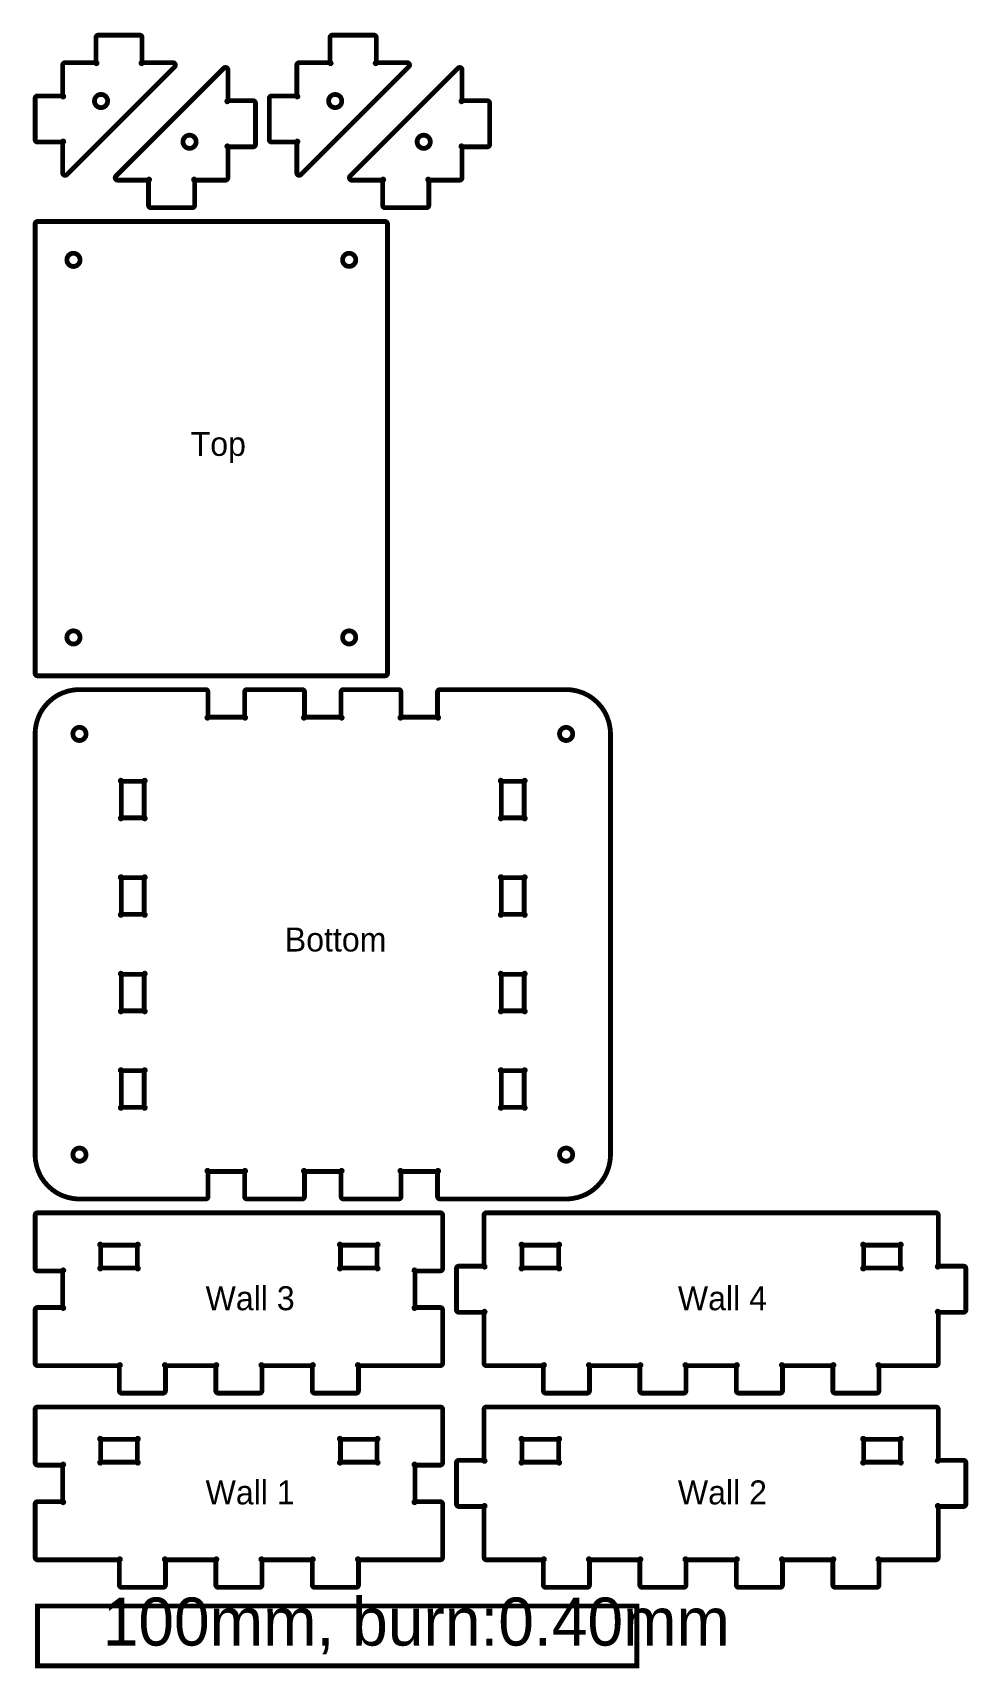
# Model space of a CAD drawing. Extents: x 10 to 166, y 10 to 282.
import ezdxf

# ---------------------------------------------------------------- set-up
doc = ezdxf.new("R2010")
doc.units = 0
doc.layers.get('0').update_dxf_attribs({"linetype": 'CONTINUOUS'})

msp = doc.modelspace()

# ---------------------------------------------------------------- texts
at = {"color": 1}
for s, height, p in [('Top', 4.0005, (35.9541, 211.896)), ('Bottom', 4.0005, (51.6636, 129.196)), ('Wall 3', 4.0005, (38.4443, 69.3462)), ('Wall 4', 4.0005, (117.244, 69.3462)), ('Wall 1', 4.0005, (38.4443, 36.9464)), ('Wall 2', 4.0005, (117.244, 36.9464)), ('100mm, burn:0.40mm', 8.001, (21.2742, 13.3923))]:
    msp.add_text(s, height=height, dxfattribs=at).set_placement(p)

# ---------------------------------------------------------------- linework, layer by layer
at = {"color": 0, "const_width": 0.8}
for points in [[(32.9999, 277.5), (27.8501, 277.5), (27.8212, 277.5), (27.7344, 277.484), (27.6806, 277.445), (27.6738, 277.395), (27.6999, 277.351), (27.744, 277.325), (27.7937, 277.332), (27.8336, 277.385), (27.8501, 277.472), (27.8501, 277.5), (27.8501, 281.7), (27.8501, 281.74), (27.8185, 281.856), (27.733, 281.982), (27.6049, 282.069), (27.4891, 282.099), (27.4505, 282.099), (20.5507, 282.099), (20.5107, 282.099), (20.3936, 282.069), (20.2668, 281.982), (20.18, 281.856), (20.1497, 281.74), (20.1497, 281.7), (20.1497, 277.5), (20.1497, 277.472), (20.1648, 277.385), (20.2048, 277.332), (20.2544, 277.325), (20.2999, 277.351), (20.3247, 277.395), (20.3178, 277.445), (20.264, 277.484), (20.1772, 277.5), (20.1497, 277.5), (14.9999, 277.5), (14.96, 277.5), (14.8442, 277.469), (14.7175, 277.382), (14.6306, 277.256), (14.6003, 277.14), (14.6003, 277.1), (14.6003, 271.95), (14.6003, 271.923), (14.6155, 271.836), (14.6554, 271.782), (14.705, 271.775), (14.7491, 271.8), (14.7753, 271.846), (14.7684, 271.895), (14.7147, 271.935), (14.6279, 271.95), (14.6003, 271.95), (10.4001, 271.95), (10.3601, 271.95), (10.2443, 271.92), (10.1176, 271.833), (10.0307, 271.706), (10.0004, 271.589), (10.0004, 271.549), (10.0004, 264.65), (10.0004, 264.611), (10.0307, 264.495), (10.1176, 264.367), (10.2443, 264.282), (10.3601, 264.25), (10.4001, 264.25), (14.6003, 264.25), (14.6279, 264.25), (14.7147, 264.267), (14.7684, 264.306), (14.7753, 264.356), (14.7491, 264.4), (14.705, 264.426), (14.6554, 264.419), (14.6155, 264.366), (14.6003, 264.279), (14.6003, 264.25), (14.6003, 259.1), (14.6003, 259.062), (14.6306, 258.945), (14.7175, 258.818), (14.8442, 258.732), (14.96, 258.7), (14.9999, 258.7), (15.0372, 258.7), (15.1529, 258.731), (15.2631, 258.8), (15.2824, 258.818), (33.2824, 276.818), (33.3003, 276.837), (33.3692, 276.947), (33.3995, 277.063), (33.3995, 277.1), (33.3995, 277.14), (33.3678, 277.256), (33.2824, 277.382), (33.1556, 277.469), (33.0384, 277.5), (32.9999, 277.5)], [(72.0686, 277.5), (66.9177, 277.5), (66.8884, 277.5), (66.8016, 277.484), (66.748, 277.445), (66.7413, 277.395), (66.7674, 277.351), (66.8115, 277.325), (66.8609, 277.332), (66.9011, 277.385), (66.9177, 277.472), (66.9177, 277.5), (66.9177, 281.7), (66.9177, 281.74), (66.886, 281.856), (66.8002, 281.982), (66.6736, 282.069), (66.5565, 282.099), (66.518, 282.099), (59.618, 282.099), (59.5782, 282.099), (59.4625, 282.069), (59.3355, 281.982), (59.2487, 281.856), (59.2183, 281.74), (59.2183, 281.7), (59.2183, 277.5), (59.2183, 277.472), (59.2335, 277.385), (59.2737, 277.332), (59.3231, 277.325), (59.3672, 277.351), (59.3933, 277.395), (59.3866, 277.445), (59.333, 277.484), (59.2459, 277.5), (59.2183, 277.5), (54.0688, 277.5), (54.0286, 277.5), (53.9115, 277.469), (53.7849, 277.382), (53.6981, 277.256), (53.6677, 277.14), (53.6677, 277.1), (53.6677, 271.95), (53.6677, 271.923), (53.6829, 271.836), (53.7228, 271.782), (53.7725, 271.775), (53.818, 271.8), (53.8427, 271.846), (53.8357, 271.895), (53.782, 271.935), (53.6952, 271.95), (53.6677, 271.95), (49.469, 271.95), (49.4288, 271.95), (49.3116, 271.92), (49.185, 271.833), (49.0982, 271.706), (49.0679, 271.589), (49.0679, 271.549), (49.0679, 264.65), (49.0679, 264.611), (49.0982, 264.495), (49.185, 264.367), (49.3116, 264.282), (49.4288, 264.25), (49.469, 264.25), (53.6677, 264.25), (53.6952, 264.25), (53.782, 264.267), (53.8357, 264.306), (53.8427, 264.356), (53.818, 264.4), (53.7725, 264.426), (53.7228, 264.419), (53.6829, 264.366), (53.6677, 264.279), (53.6677, 264.25), (53.6677, 259.1), (53.6677, 259.062), (53.6981, 258.945), (53.7849, 258.818), (53.9115, 258.732), (54.0286, 258.7), (54.0688, 258.7), (54.1059, 258.7), (54.2202, 258.731), (54.332, 258.8), (54.3511, 258.818), (72.3512, 276.818), (72.3692, 276.837), (72.4366, 276.947), (72.4683, 277.063), (72.4683, 277.1), (72.4683, 277.14), (72.4366, 277.256), (72.3512, 277.382), (72.2231, 277.469), (72.1071, 277.5), (72.0686, 277.5)], [(23.7684, 257.9), (28.9181, 257.9), (28.9457, 257.9), (29.0325, 257.917), (29.0862, 257.956), (29.0932, 258.006), (29.0669, 258.05), (29.0229, 258.076), (28.9733, 258.069), (28.9333, 258.016), (28.9181, 257.929), (28.9181, 257.9), (28.9181, 253.699), (28.9181, 253.661), (28.9485, 253.545), (29.0353, 253.417), (29.1621, 253.331), (29.2778, 253.3), (29.3178, 253.3), (36.2176, 253.3), (36.256, 253.3), (36.3732, 253.331), (36.5002, 253.417), (36.5869, 253.545), (36.6187, 253.661), (36.6187, 253.699), (36.6187, 257.9), (36.6187, 257.929), (36.6021, 258.016), (36.5622, 258.069), (36.5125, 258.076), (36.467, 258.05), (36.4423, 258.006), (36.449, 257.956), (36.503, 257.917), (36.5898, 257.9), (36.6187, 257.9), (41.7682, 257.9), (41.807, 257.9), (41.9227, 257.932), (42.0508, 258.017), (42.1361, 258.145), (42.1679, 258.261), (42.1679, 258.3), (42.1679, 263.449), (42.1679, 263.478), (42.1513, 263.565), (42.1114, 263.619), (42.0617, 263.626), (42.0176, 263.601), (41.9915, 263.555), (41.9985, 263.506), (42.0522, 263.466), (42.139, 263.449), (42.1679, 263.449), (46.3684, 263.449), (46.4069, 263.449), (46.5226, 263.481), (46.6506, 263.568), (46.736, 263.696), (46.7678, 263.812), (46.7678, 263.85), (46.7678, 270.75), (46.7678, 270.79), (46.736, 270.906), (46.6506, 271.032), (46.5226, 271.119), (46.4069, 271.15), (46.3684, 271.15), (42.1679, 271.15), (42.139, 271.15), (42.0522, 271.134), (41.9985, 271.095), (41.9915, 271.045), (42.0176, 271.001), (42.0617, 270.975), (42.1114, 270.982), (42.1513, 271.035), (42.1679, 271.122), (42.1679, 271.15), (42.1679, 276.301), (42.1679, 276.341), (42.1361, 276.456), (42.0508, 276.583), (41.9227, 276.67), (41.807, 276.701), (41.7682, 276.701), (41.7297, 276.701), (41.614, 276.67), (41.5036, 276.602), (41.486, 276.583), (23.4845, 258.583), (23.4652, 258.565), (23.3977, 258.454), (23.3674, 258.338), (23.3674, 258.3), (23.3674, 258.261), (23.3977, 258.145), (23.4845, 258.017), (23.6113, 257.932), (23.7284, 257.9), (23.7684, 257.9)], [(62.8357, 257.9), (67.987, 257.9), (68.0145, 257.9), (68.1013, 257.917), (68.1549, 257.956), (68.162, 258.006), (68.1359, 258.05), (68.0918, 258.076), (68.042, 258.069), (68.0021, 258.016), (67.987, 257.929), (67.987, 257.9), (67.987, 253.699), (67.987, 253.661), (68.0173, 253.545), (68.1041, 253.417), (68.2308, 253.331), (68.3465, 253.3), (68.3867, 253.3), (75.2863, 253.3), (75.3251, 253.3), (75.4408, 253.331), (75.5689, 253.417), (75.6543, 253.545), (75.686, 253.661), (75.686, 253.699), (75.686, 257.9), (75.686, 257.929), (75.6694, 258.016), (75.6296, 258.069), (75.5798, 258.076), (75.5357, 258.05), (75.5096, 258.006), (75.5167, 257.956), (75.5703, 257.917), (75.6571, 257.9), (75.686, 257.9), (80.8359, 257.9), (80.8743, 257.9), (80.9914, 257.932), (81.1181, 258.017), (81.2052, 258.145), (81.2366, 258.261), (81.2366, 258.3), (81.2366, 263.449), (81.2366, 263.478), (81.22, 263.565), (81.1802, 263.619), (81.1308, 263.626), (81.0853, 263.601), (81.0602, 263.555), (81.0673, 263.506), (81.1209, 263.466), (81.2077, 263.449), (81.2366, 263.449), (85.4357, 263.449), (85.4742, 263.449), (85.5913, 263.481), (85.7179, 263.568), (85.8051, 263.696), (85.8365, 263.812), (85.8365, 263.85), (85.8365, 270.75), (85.8365, 270.79), (85.8051, 270.906), (85.7179, 271.032), (85.5913, 271.119), (85.4742, 271.15), (85.4357, 271.15), (81.2366, 271.15), (81.2077, 271.15), (81.1209, 271.134), (81.0673, 271.095), (81.0602, 271.045), (81.0853, 271.001), (81.1308, 270.975), (81.1802, 270.982), (81.22, 271.035), (81.2366, 271.122), (81.2366, 271.15), (81.2366, 276.301), (81.2366, 276.341), (81.2052, 276.456), (81.1181, 276.583), (80.9914, 276.67), (80.8743, 276.701), (80.8359, 276.701), (80.797, 276.701), (80.6827, 276.67), (80.5713, 276.602), (80.5533, 276.583), (62.5531, 258.583), (62.5341, 258.565), (62.4664, 258.454), (62.436, 258.338), (62.436, 258.3), (62.436, 258.261), (62.4664, 258.145), (62.5531, 258.017), (62.6801, 257.932), (62.7959, 257.9), (62.8357, 257.9)], [(10.4001, 175.2), (68.4004, 175.2), (68.4389, 175.2), (68.5546, 175.231), (68.6827, 175.318), (68.7684, 175.445), (68.7998, 175.562), (68.7998, 175.601), (68.7998, 250.6), (68.7998, 250.64), (68.7684, 250.756), (68.6827, 250.883), (68.5546, 250.97), (68.4389, 251), (68.4004, 251), (10.4001, 251), (10.3601, 251), (10.2443, 250.97), (10.1176, 250.883), (10.0307, 250.756), (10.0004, 250.64), (10.0004, 250.6), (10.0004, 175.601), (10.0004, 175.562), (10.0307, 175.445), (10.1176, 175.318), (10.2443, 175.231), (10.3601, 175.2), (10.4001, 175.2)], [(17.4005, 87.8995), (28.9994, 87.8995), (38.45, 87.8995), (38.4888, 87.8995), (38.6045, 87.9313), (38.7325, 88.0181), (38.8179, 88.1447), (38.8497, 88.2618), (38.8497, 88.3006), (38.8497, 92.4994), (38.8497, 92.5283), (38.8331, 92.6151), (38.7932, 92.6691), (38.7435, 92.6758), (38.6994, 92.6511), (38.6733, 92.6056), (38.6803, 92.5558), (38.7339, 92.516), (38.8207, 92.4994), (38.8497, 92.4994), (44.9502, 92.4994), (44.9778, 92.4994), (45.0645, 92.516), (45.1185, 92.5558), (45.1252, 92.6056), (45.0991, 92.6511), (45.055, 92.6758), (45.0053, 92.6691), (44.9654, 92.6151), (44.9502, 92.5283), (44.9502, 92.4994), (44.9502, 88.3006), (44.9502, 88.2618), (44.9806, 88.1447), (45.0674, 88.0181), (45.194, 87.9313), (45.3101, 87.8995), (45.3499, 87.8995), (54.5497, 87.8995), (54.5881, 87.8995), (54.7053, 87.9313), (54.8322, 88.0181), (54.919, 88.1447), (54.9508, 88.2618), (54.9508, 88.3006), (54.9508, 92.4994), (54.9508, 92.5283), (54.9342, 92.6151), (54.894, 92.6691), (54.8446, 92.6758), (54.7991, 92.6511), (54.7744, 92.6056), (54.7811, 92.5558), (54.8351, 92.516), (54.9219, 92.4994), (54.9508, 92.4994), (61.05, 92.4994), (61.0775, 92.4994), (61.1643, 92.516), (61.2179, 92.5558), (61.2249, 92.6056), (61.1988, 92.6511), (61.1547, 92.6758), (61.105, 92.6691), (61.0651, 92.6151), (61.05, 92.5283), (61.05, 92.4994), (61.05, 88.3006), (61.05, 88.2618), (61.0803, 88.1447), (61.1671, 88.0181), (61.2937, 87.9313), (61.4094, 87.8995), (61.4497, 87.8995), (70.6508, 87.8995), (70.6893, 87.8995), (70.805, 87.9313), (70.933, 88.0181), (71.0188, 88.1447), (71.0501, 88.2618), (71.0501, 88.3006), (71.0501, 92.4994), (71.0501, 92.5283), (71.0336, 92.6151), (70.9937, 92.6691), (70.9443, 92.6758), (70.9002, 92.6511), (70.8738, 92.6056), (70.8808, 92.5558), (70.9344, 92.516), (71.0212, 92.4994), (71.0501, 92.4994), (77.1493, 92.4994), (77.1772, 92.4994), (77.264, 92.516), (77.3176, 92.5558), (77.3247, 92.6056), (77.2996, 92.6511), (77.2541, 92.6758), (77.2047, 92.6691), (77.1645, 92.6151), (77.1493, 92.5283), (77.1493, 92.4994), (77.1493, 88.3006), (77.1493, 88.2618), (77.1797, 88.1447), (77.2664, 88.0181), (77.3934, 87.9313), (77.5106, 87.8995), (77.5504, 87.8995), (86.9996, 87.8995), (98.6, 87.8995), (98.8413, 87.8995), (99.5673, 87.9644), (100.516, 88.1532), (101.429, 88.4633), (102.091, 88.7719), (102.3, 88.8919), (102.509, 89.0129), (103.106, 89.4306), (103.831, 90.0688), (104.469, 90.7934), (104.886, 91.3903), (105.008, 91.5995), (105.128, 91.809), (105.436, 92.4705), (105.748, 93.3856), (105.935, 94.3321), (106, 95.0584), (106, 95.2997), (106, 165.5), (106, 165.742), (105.935, 166.468), (105.748, 167.416), (105.436, 168.33), (105.128, 168.991), (105.008, 169.2), (104.886, 169.411), (104.469, 170.007), (103.831, 170.734), (103.106, 171.37), (102.509, 171.789), (102.3, 171.909), (102.089, 172.03), (101.429, 172.339), (100.516, 172.649), (99.5673, 172.836), (98.8413, 172.9), (98.6, 172.9), (86.9996, 172.9), (77.5504, 172.9), (77.5106, 172.9), (77.3934, 172.869), (77.2664, 172.782), (77.1797, 172.656), (77.1493, 172.54), (77.1493, 172.5), (77.1493, 168.3), (77.1493, 168.272), (77.1645, 168.185), (77.2047, 168.132), (77.2541, 168.125), (77.2996, 168.151), (77.3247, 168.195), (77.3176, 168.245), (77.264, 168.285), (77.1772, 168.3), (77.1493, 168.3), (71.0501, 168.3), (71.0212, 168.3), (70.9344, 168.285), (70.8808, 168.245), (70.8738, 168.195), (70.9002, 168.151), (70.9443, 168.125), (70.9937, 168.132), (71.0336, 168.185), (71.0501, 168.272), (71.0501, 168.3), (71.0501, 172.5), (71.0501, 172.54), (71.0188, 172.656), (70.933, 172.782), (70.805, 172.869), (70.6893, 172.9), (70.6508, 172.9), (61.4497, 172.9), (61.4094, 172.9), (61.2937, 172.869), (61.1671, 172.782), (61.0803, 172.656), (61.05, 172.54), (61.05, 172.5), (61.05, 168.3), (61.05, 168.272), (61.0651, 168.185), (61.105, 168.132), (61.1547, 168.125), (61.1988, 168.151), (61.2249, 168.195), (61.2179, 168.245), (61.1643, 168.285), (61.0775, 168.3), (61.05, 168.3), (54.9508, 168.3), (54.9219, 168.3), (54.8351, 168.285), (54.7811, 168.245), (54.7744, 168.195), (54.7991, 168.151), (54.8446, 168.125), (54.894, 168.132), (54.9342, 168.185), (54.9508, 168.272), (54.9508, 168.3), (54.9508, 172.5), (54.9508, 172.54), (54.919, 172.656), (54.8322, 172.782), (54.7053, 172.869), (54.5881, 172.9), (54.5497, 172.9), (45.3499, 172.9), (45.3101, 172.9), (45.194, 172.869), (45.0674, 172.782), (44.9806, 172.656), (44.9502, 172.54), (44.9502, 172.5), (44.9502, 168.3), (44.9502, 168.272), (44.9654, 168.185), (45.0053, 168.132), (45.055, 168.125), (45.0991, 168.151), (45.1252, 168.195), (45.1185, 168.245), (45.0645, 168.285), (44.9778, 168.3), (44.9502, 168.3), (38.8497, 168.3), (38.8207, 168.3), (38.7339, 168.285), (38.6803, 168.245), (38.6733, 168.195), (38.6994, 168.151), (38.7435, 168.125), (38.7932, 168.132), (38.8331, 168.185), (38.8497, 168.272), (38.8497, 168.3), (38.8497, 172.5), (38.8497, 172.54), (38.8179, 172.656), (38.7325, 172.782), (38.6045, 172.869), (38.4888, 172.9), (38.45, 172.9), (28.9994, 172.9), (17.4005, 172.9), (17.1579, 172.9), (16.4317, 172.836), (15.4836, 172.649), (14.57, 172.339), (13.9099, 172.03), (13.7004, 171.909), (13.4896, 171.789), (12.8929, 171.37), (12.1667, 170.734), (11.53, 170.007), (11.1111, 169.411), (10.9913, 169.2), (10.87, 168.99), (10.5613, 168.33), (10.2512, 167.416), (10.0638, 166.468), (10.0004, 165.742), (10.0004, 165.5), (10.0004, 95.2997), (10.0004, 95.0584), (10.0638, 94.3321), (10.2512, 93.3856), (10.5613, 92.4705), (10.87, 91.8104), (10.9913, 91.5995), (11.1111, 91.3903), (11.53, 90.7934), (12.1667, 90.0688), (12.8929, 89.4306), (13.4896, 89.0129), (13.7004, 88.8919), (13.9085, 88.7719), (14.57, 88.4633), (15.4836, 88.1532), (16.4317, 87.9644), (17.1579, 87.8995), (17.4005, 87.8995)], [(14.9999, 60.1003), (24.0495, 60.1003), (24.0771, 60.1003), (24.1639, 60.1169), (24.2176, 60.1567), (24.2245, 60.2065), (24.1997, 60.2506), (24.1543, 60.2767), (24.1046, 60.27), (24.0647, 60.216), (24.0495, 60.1292), (24.0495, 60.1003), (24.0495, 55.9001), (24.0495, 55.8617), (24.0798, 55.7445), (24.1667, 55.6175), (24.2934, 55.5322), (24.4106, 55.5004), (24.4505, 55.5004), (31.3504, 55.5004), (31.389, 55.5004), (31.5047, 55.5322), (31.6329, 55.6175), (31.7183, 55.7445), (31.75, 55.8617), (31.75, 55.9001), (31.75, 60.1003), (31.75, 60.1292), (31.7335, 60.216), (31.6935, 60.27), (31.6439, 60.2767), (31.5998, 60.2506), (31.5736, 60.2065), (31.5805, 60.1567), (31.6343, 60.1169), (31.7211, 60.1003), (31.75, 60.1003), (40.1507, 60.1003), (40.1782, 60.1003), (40.265, 60.1169), (40.3186, 60.1567), (40.3257, 60.2065), (40.2992, 60.2506), (40.2551, 60.2767), (40.2057, 60.27), (40.1655, 60.216), (40.1507, 60.1292), (40.1507, 60.1003), (40.1507, 55.9001), (40.1507, 55.8617), (40.1807, 55.7445), (40.2678, 55.6175), (40.3945, 55.5322), (40.5102, 55.5004), (40.55, 55.5004), (47.45, 55.5004), (47.4885, 55.5004), (47.6042, 55.5322), (47.7326, 55.6175), (47.818, 55.7445), (47.8497, 55.8617), (47.8497, 55.9001), (47.8497, 60.1003), (47.8497, 60.1292), (47.8331, 60.216), (47.7933, 60.27), (47.7435, 60.2767), (47.6994, 60.2506), (47.6733, 60.2065), (47.68, 60.1567), (47.734, 60.1169), (47.8208, 60.1003), (47.8497, 60.1003), (56.2501, 60.1003), (56.2776, 60.1003), (56.3644, 60.1169), (56.4183, 60.1567), (56.425, 60.2065), (56.3989, 60.2506), (56.3548, 60.2767), (56.3051, 60.27), (56.2652, 60.216), (56.2501, 60.1292), (56.2501, 60.1003), (56.2501, 55.9001), (56.2501, 55.8617), (56.2804, 55.7445), (56.3672, 55.6175), (56.4942, 55.5322), (56.6099, 55.5004), (56.6498, 55.5004), (63.5497, 55.5004), (63.5882, 55.5004), (63.7053, 55.5322), (63.832, 55.6175), (63.9191, 55.7445), (63.9505, 55.8617), (63.9505, 55.9001), (63.9505, 60.1003), (63.9505, 60.1292), (63.9339, 60.216), (63.8941, 60.27), (63.8447, 60.2767), (63.7992, 60.2506), (63.7741, 60.2065), (63.7812, 60.1567), (63.8348, 60.1169), (63.9216, 60.1003), (63.9505, 60.1003), (73.0003, 60.1003), (77.6002, 60.1003), (77.6386, 60.1003), (77.7543, 60.132), (77.8828, 60.2174), (77.9681, 60.3458), (77.9999, 60.4615), (77.9999, 60.5), (77.9999, 69.3995), (77.9999, 69.4394), (77.9681, 69.5565), (77.8828, 69.6831), (77.7543, 69.7699), (77.6386, 69.8003), (77.6002, 69.8003), (73.4, 69.8003), (73.3707, 69.8003), (73.2839, 69.7851), (73.2303, 69.7452), (73.2236, 69.6958), (73.2497, 69.6503), (73.2938, 69.6253), (73.3432, 69.6323), (73.3834, 69.686), (73.4, 69.7727), (73.4, 69.8003), (73.4, 75.8994), (73.4, 75.9284), (73.3834, 76.0155), (73.3432, 76.0691), (73.2938, 76.0758), (73.2497, 76.0497), (73.2236, 76.0056), (73.2303, 75.9562), (73.2839, 75.916), (73.3707, 75.8994), (73.4, 75.8994), (77.6002, 75.8994), (77.6386, 75.8994), (77.7543, 75.9312), (77.8828, 76.0166), (77.9681, 76.145), (77.9999, 76.2607), (77.9999, 76.2991), (77.9999, 85.2001), (77.9999, 85.2399), (77.9681, 85.3556), (77.8828, 85.4826), (77.7543, 85.5694), (77.6386, 85.5998), (77.6002, 85.5998), (73.0003, 85.5998), (14.9999, 85.5998), (10.4001, 85.5998), (10.3601, 85.5998), (10.2443, 85.5694), (10.1176, 85.4826), (10.0307, 85.3556), (10.0004, 85.2399), (10.0004, 85.2001), (10.0004, 76.2991), (10.0004, 76.2607), (10.0307, 76.145), (10.1176, 76.0166), (10.2443, 75.9312), (10.3601, 75.8994), (10.4001, 75.8994), (14.6003, 75.8994), (14.6279, 75.8994), (14.7147, 75.916), (14.7684, 75.9562), (14.7753, 76.0056), (14.7491, 76.0497), (14.705, 76.0758), (14.6554, 76.0691), (14.6155, 76.0155), (14.6003, 75.9284), (14.6003, 75.8994), (14.6003, 69.8003), (14.6003, 69.7727), (14.6155, 69.686), (14.6554, 69.6323), (14.705, 69.6253), (14.7491, 69.6503), (14.7753, 69.6958), (14.7684, 69.7452), (14.7147, 69.7851), (14.6279, 69.8003), (14.6003, 69.8003), (10.4001, 69.8003), (10.3601, 69.8003), (10.2443, 69.7699), (10.1176, 69.6831), (10.0307, 69.5565), (10.0004, 69.4394), (10.0004, 69.3995), (10.0004, 60.5), (10.0004, 60.4615), (10.0307, 60.3458), (10.1176, 60.2174), (10.2443, 60.132), (10.3601, 60.1003), (10.4001, 60.1003), (14.9999, 60.1003)], [(85.3006, 60.1003), (94.7995, 60.1003), (94.827, 60.1003), (94.9138, 60.1169), (94.9674, 60.1567), (94.9745, 60.2065), (94.9494, 60.2506), (94.9043, 60.2767), (94.8545, 60.27), (94.8147, 60.216), (94.7995, 60.1292), (94.7995, 60.1003), (94.7995, 55.9001), (94.7995, 55.8617), (94.8298, 55.7445), (94.9166, 55.6175), (95.0433, 55.5322), (95.1604, 55.5004), (95.2003, 55.5004), (102.1, 55.5004), (102.139, 55.5004), (102.254, 55.5322), (102.383, 55.6175), (102.468, 55.7445), (102.5, 55.8617), (102.5, 55.9001), (102.5, 60.1003), (102.5, 60.1292), (102.483, 60.216), (102.443, 60.27), (102.394, 60.2767), (102.35, 60.2506), (102.324, 60.2065), (102.33, 60.1567), (102.384, 60.1169), (102.471, 60.1003), (102.5, 60.1003), (110.9, 60.1003), (110.928, 60.1003), (111.015, 60.1169), (111.069, 60.1567), (111.075, 60.2065), (111.049, 60.2506), (111.005, 60.2767), (110.956, 60.27), (110.915, 60.216), (110.9, 60.1292), (110.9, 60.1003), (110.9, 55.9001), (110.9, 55.8617), (110.931, 55.7445), (111.017, 55.6175), (111.144, 55.5322), (111.26, 55.5004), (111.3, 55.5004), (118.2, 55.5004), (118.238, 55.5004), (118.354, 55.5322), (118.482, 55.6175), (118.568, 55.7445), (118.6, 55.8617), (118.6, 55.9001), (118.6, 60.1003), (118.6, 60.1292), (118.583, 60.216), (118.543, 60.27), (118.493, 60.2767), (118.449, 60.2506), (118.423, 60.2065), (118.43, 60.1567), (118.484, 60.1169), (118.57, 60.1003), (118.6, 60.1003), (127, 60.1003), (127.028, 60.1003), (127.114, 60.1169), (127.168, 60.1567), (127.175, 60.2065), (127.149, 60.2506), (127.105, 60.2767), (127.055, 60.27), (127.015, 60.216), (127, 60.1292), (127, 60.1003), (127, 55.9001), (127, 55.8617), (127.03, 55.7445), (127.117, 55.6175), (127.244, 55.5322), (127.36, 55.5004), (127.4, 55.5004), (134.299, 55.5004), (134.338, 55.5004), (134.455, 55.5322), (134.582, 55.6175), (134.669, 55.7445), (134.7, 55.8617), (134.7, 55.9001), (134.7, 60.1003), (134.7, 60.1292), (134.684, 60.216), (134.644, 60.27), (134.594, 60.2767), (134.549, 60.2506), (134.524, 60.2065), (134.531, 60.1567), (134.585, 60.1169), (134.672, 60.1003), (134.7, 60.1003), (143.1, 60.1003), (143.127, 60.1003), (143.214, 60.1169), (143.268, 60.1567), (143.275, 60.2065), (143.25, 60.2506), (143.204, 60.2767), (143.155, 60.27), (143.115, 60.216), (143.1, 60.1292), (143.1, 60.1003), (143.1, 55.9001), (143.1, 55.8617), (143.13, 55.7445), (143.217, 55.6175), (143.343, 55.5322), (143.461, 55.5004), (143.5, 55.5004), (150.4, 55.5004), (150.439, 55.5004), (150.555, 55.5322), (150.683, 55.6175), (150.768, 55.7445), (150.8, 55.8617), (150.8, 55.9001), (150.8, 60.1003), (150.8, 60.1292), (150.784, 60.216), (150.744, 60.27), (150.694, 60.2767), (150.65, 60.2506), (150.624, 60.2065), (150.63, 60.1567), (150.684, 60.1169), (150.771, 60.1003), (150.8, 60.1003), (160.3, 60.1003), (160.339, 60.1003), (160.455, 60.132), (160.583, 60.2174), (160.668, 60.3458), (160.7, 60.4615), (160.7, 60.5), (160.7, 68.9998), (160.7, 69.0287), (160.683, 69.1155), (160.643, 69.1691), (160.594, 69.1762), (160.55, 69.1501), (160.523, 69.106), (160.53, 69.0563), (160.584, 69.0164), (160.671, 68.9998), (160.7, 68.9998), (164.9, 68.9998), (164.939, 68.9998), (165.054, 69.0316), (165.183, 69.1169), (165.268, 69.245), (165.3, 69.3607), (165.3, 69.3995), (165.3, 76.2991), (165.3, 76.3393), (165.268, 76.4565), (165.183, 76.5831), (165.054, 76.6699), (164.939, 76.7002), (164.9, 76.7002), (160.7, 76.7002), (160.671, 76.7002), (160.584, 76.6851), (160.53, 76.6452), (160.523, 76.5955), (160.55, 76.55), (160.594, 76.5253), (160.643, 76.532), (160.683, 76.5859), (160.7, 76.6727), (160.7, 76.7002), (160.7, 85.2001), (160.7, 85.2399), (160.668, 85.3556), (160.583, 85.4826), (160.455, 85.5694), (160.339, 85.5998), (160.3, 85.5998), (85.3006, 85.5998), (85.2607, 85.5998), (85.1436, 85.5694), (85.0166, 85.4826), (84.9298, 85.3556), (84.8995, 85.2399), (84.8995, 85.2001), (84.8995, 76.7002), (84.8995, 76.6727), (84.9147, 76.5859), (84.9545, 76.532), (85.0043, 76.5253), (85.0498, 76.55), (85.0745, 76.5955), (85.0678, 76.6452), (85.0138, 76.6851), (84.927, 76.7002), (84.8995, 76.7002), (80.7007, 76.7002), (80.6609, 76.7002), (80.5438, 76.6699), (80.4168, 76.5831), (80.33, 76.4565), (80.2996, 76.3393), (80.2996, 76.2991), (80.2996, 69.3995), (80.2996, 69.3607), (80.33, 69.245), (80.4168, 69.1169), (80.5438, 69.0316), (80.6609, 68.9998), (80.7007, 68.9998), (84.8995, 68.9998), (84.927, 68.9998), (85.0138, 69.0164), (85.0678, 69.0563), (85.0745, 69.106), (85.0498, 69.1501), (85.0043, 69.1762), (84.9545, 69.1691), (84.9147, 69.1155), (84.8995, 69.0287), (84.8995, 68.9998), (84.8995, 60.5), (84.8995, 60.4615), (84.9298, 60.3458), (85.0166, 60.2174), (85.1436, 60.132), (85.2607, 60.1003), (85.3006, 60.1003)], [(14.9999, 27.6999), (24.0495, 27.6999), (24.0771, 27.6999), (24.1639, 27.7165), (24.2176, 27.7565), (24.2245, 27.806), (24.1997, 27.8501), (24.1543, 27.8763), (24.1046, 27.8694), (24.0647, 27.8157), (24.0495, 27.7289), (24.0495, 27.6999), (24.0495, 23.4997), (24.0495, 23.4611), (24.0798, 23.3454), (24.1667, 23.2172), (24.2934, 23.1317), (24.4106, 23.1001), (24.4505, 23.1001), (31.3504, 23.1001), (31.389, 23.1001), (31.5047, 23.1317), (31.6329, 23.2172), (31.7183, 23.3454), (31.75, 23.4611), (31.75, 23.4997), (31.75, 27.6999), (31.75, 27.7289), (31.7335, 27.8157), (31.6935, 27.8694), (31.6439, 27.8763), (31.5998, 27.8501), (31.5736, 27.806), (31.5805, 27.7565), (31.6343, 27.7165), (31.7211, 27.6999), (31.75, 27.6999), (40.1507, 27.6999), (40.1782, 27.6999), (40.265, 27.7165), (40.3186, 27.7565), (40.3257, 27.806), (40.2992, 27.8501), (40.2551, 27.8763), (40.2057, 27.8694), (40.1655, 27.8157), (40.1507, 27.7289), (40.1507, 27.6999), (40.1507, 23.4997), (40.1507, 23.4611), (40.1807, 23.3454), (40.2678, 23.2172), (40.3945, 23.1317), (40.5102, 23.1001), (40.55, 23.1001), (47.45, 23.1001), (47.4885, 23.1001), (47.6042, 23.1317), (47.7326, 23.2172), (47.818, 23.3454), (47.8497, 23.4611), (47.8497, 23.4997), (47.8497, 27.6999), (47.8497, 27.7289), (47.8331, 27.8157), (47.7933, 27.8694), (47.7435, 27.8763), (47.6994, 27.8501), (47.6733, 27.806), (47.68, 27.7565), (47.734, 27.7165), (47.8208, 27.6999), (47.8497, 27.6999), (56.2501, 27.6999), (56.2776, 27.6999), (56.3644, 27.7165), (56.4183, 27.7565), (56.425, 27.806), (56.3989, 27.8501), (56.3548, 27.8763), (56.3051, 27.8694), (56.2652, 27.8157), (56.2501, 27.7289), (56.2501, 27.6999), (56.2501, 23.4997), (56.2501, 23.4611), (56.2804, 23.3454), (56.3672, 23.2172), (56.4942, 23.1317), (56.6099, 23.1001), (56.6498, 23.1001), (63.5497, 23.1001), (63.5882, 23.1001), (63.7053, 23.1317), (63.832, 23.2172), (63.9191, 23.3454), (63.9505, 23.4611), (63.9505, 23.4997), (63.9505, 27.6999), (63.9505, 27.7289), (63.9339, 27.8157), (63.8941, 27.8694), (63.8447, 27.8763), (63.7992, 27.8501), (63.7741, 27.806), (63.7812, 27.7565), (63.8348, 27.7165), (63.9216, 27.6999), (63.9505, 27.6999), (73.0003, 27.6999), (77.6002, 27.6999), (77.6386, 27.6999), (77.7543, 27.7316), (77.8828, 27.8171), (77.9681, 27.9452), (77.9999, 28.061), (77.9999, 28.0996), (77.9999, 37.0004), (77.9999, 37.0403), (77.9681, 37.156), (77.8828, 37.283), (77.7543, 37.3698), (77.6386, 37.4001), (77.6002, 37.4001), (73.4, 37.4001), (73.3707, 37.4001), (73.2839, 37.3849), (73.2303, 37.3447), (73.2236, 37.2953), (73.2497, 37.2512), (73.2938, 37.2251), (73.3432, 37.2318), (73.3834, 37.2854), (73.4, 37.3726), (73.4, 37.4001), (73.4, 43.5007), (73.4, 43.5296), (73.3834, 43.6164), (73.3432, 43.67), (73.2938, 43.6771), (73.2497, 43.6506), (73.2236, 43.6065), (73.2303, 43.5571), (73.2839, 43.5169), (73.3707, 43.5007), (73.4, 43.5007), (77.6002, 43.5007), (77.6386, 43.5007), (77.7543, 43.5321), (77.8828, 43.6178), (77.9681, 43.7459), (77.9999, 43.8616), (77.9999, 43.9), (77.9999, 52.7995), (77.9999, 52.8394), (77.9681, 52.9565), (77.8828, 53.0835), (77.7543, 53.1703), (77.6386, 53.2007), (77.6002, 53.2007), (73.0003, 53.2007), (14.9999, 53.2007), (10.4001, 53.2007), (10.3601, 53.2007), (10.2443, 53.1703), (10.1176, 53.0835), (10.0307, 52.9565), (10.0004, 52.8394), (10.0004, 52.7995), (10.0004, 43.9), (10.0004, 43.8616), (10.0307, 43.7459), (10.1176, 43.6178), (10.2443, 43.5321), (10.3601, 43.5007), (10.4001, 43.5007), (14.6003, 43.5007), (14.6279, 43.5007), (14.7147, 43.5169), (14.7684, 43.5571), (14.7753, 43.6065), (14.7491, 43.6506), (14.705, 43.6771), (14.6554, 43.67), (14.6155, 43.6164), (14.6003, 43.5296), (14.6003, 43.5007), (14.6003, 37.4001), (14.6003, 37.3726), (14.6155, 37.2854), (14.6554, 37.2318), (14.705, 37.2251), (14.7491, 37.2512), (14.7753, 37.2953), (14.7684, 37.3447), (14.7147, 37.3849), (14.6279, 37.4001), (14.6003, 37.4001), (10.4001, 37.4001), (10.3601, 37.4001), (10.2443, 37.3698), (10.1176, 37.283), (10.0307, 37.156), (10.0004, 37.0403), (10.0004, 37.0004), (10.0004, 28.0996), (10.0004, 28.061), (10.0307, 27.9452), (10.1176, 27.8171), (10.2443, 27.7316), (10.3601, 27.6999), (10.4001, 27.6999), (14.9999, 27.6999)], [(85.3006, 27.6999), (94.7995, 27.6999), (94.827, 27.6999), (94.9138, 27.7165), (94.9674, 27.7565), (94.9745, 27.806), (94.9494, 27.8501), (94.9043, 27.8763), (94.8545, 27.8694), (94.8147, 27.8157), (94.7995, 27.7289), (94.7995, 27.6999), (94.7995, 23.4997), (94.7995, 23.4611), (94.8298, 23.3454), (94.9166, 23.2172), (95.0433, 23.1317), (95.1604, 23.1001), (95.2003, 23.1001), (102.1, 23.1001), (102.139, 23.1001), (102.254, 23.1317), (102.383, 23.2172), (102.468, 23.3454), (102.5, 23.4611), (102.5, 23.4997), (102.5, 27.6999), (102.5, 27.7289), (102.483, 27.8157), (102.443, 27.8694), (102.394, 27.8763), (102.35, 27.8501), (102.324, 27.806), (102.33, 27.7565), (102.384, 27.7165), (102.471, 27.6999), (102.5, 27.6999), (110.9, 27.6999), (110.928, 27.6999), (111.015, 27.7165), (111.069, 27.7565), (111.075, 27.806), (111.049, 27.8501), (111.005, 27.8763), (110.956, 27.8694), (110.915, 27.8157), (110.9, 27.7289), (110.9, 27.6999), (110.9, 23.4997), (110.9, 23.4611), (110.931, 23.3454), (111.017, 23.2172), (111.144, 23.1317), (111.26, 23.1001), (111.3, 23.1001), (118.2, 23.1001), (118.238, 23.1001), (118.354, 23.1317), (118.482, 23.2172), (118.568, 23.3454), (118.6, 23.4611), (118.6, 23.4997), (118.6, 27.6999), (118.6, 27.7289), (118.583, 27.8157), (118.543, 27.8694), (118.493, 27.8763), (118.449, 27.8501), (118.423, 27.806), (118.43, 27.7565), (118.484, 27.7165), (118.57, 27.6999), (118.6, 27.6999), (127, 27.6999), (127.028, 27.6999), (127.114, 27.7165), (127.168, 27.7565), (127.175, 27.806), (127.149, 27.8501), (127.105, 27.8763), (127.055, 27.8694), (127.015, 27.8157), (127, 27.7289), (127, 27.6999), (127, 23.4997), (127, 23.4611), (127.03, 23.3454), (127.117, 23.2172), (127.244, 23.1317), (127.36, 23.1001), (127.4, 23.1001), (134.299, 23.1001), (134.338, 23.1001), (134.455, 23.1317), (134.582, 23.2172), (134.669, 23.3454), (134.7, 23.4611), (134.7, 23.4997), (134.7, 27.6999), (134.7, 27.7289), (134.684, 27.8157), (134.644, 27.8694), (134.594, 27.8763), (134.549, 27.8501), (134.524, 27.806), (134.531, 27.7565), (134.585, 27.7165), (134.672, 27.6999), (134.7, 27.6999), (143.1, 27.6999), (143.127, 27.6999), (143.214, 27.7165), (143.268, 27.7565), (143.275, 27.806), (143.25, 27.8501), (143.204, 27.8763), (143.155, 27.8694), (143.115, 27.8157), (143.1, 27.7289), (143.1, 27.6999), (143.1, 23.4997), (143.1, 23.4611), (143.13, 23.3454), (143.217, 23.2172), (143.343, 23.1317), (143.461, 23.1001), (143.5, 23.1001), (150.4, 23.1001), (150.439, 23.1001), (150.555, 23.1317), (150.683, 23.2172), (150.768, 23.3454), (150.8, 23.4611), (150.8, 23.4997), (150.8, 27.6999), (150.8, 27.7289), (150.784, 27.8157), (150.744, 27.8694), (150.694, 27.8763), (150.65, 27.8501), (150.624, 27.806), (150.63, 27.7565), (150.684, 27.7165), (150.771, 27.6999), (150.8, 27.6999), (160.3, 27.6999), (160.339, 27.6999), (160.455, 27.7316), (160.583, 27.8171), (160.668, 27.9452), (160.7, 28.061), (160.7, 28.0996), (160.7, 36.5993), (160.7, 36.6282), (160.683, 36.715), (160.643, 36.769), (160.594, 36.7757), (160.55, 36.751), (160.523, 36.7055), (160.53, 36.6557), (160.584, 36.6159), (160.671, 36.5993), (160.7, 36.5993), (164.9, 36.5993), (164.939, 36.5993), (165.054, 36.631), (165.183, 36.7178), (165.268, 36.8459), (165.3, 36.9616), (165.3, 37.0004), (165.3, 43.9), (165.3, 43.9402), (165.268, 44.0559), (165.183, 44.1826), (165.054, 44.2694), (164.939, 44.2997), (164.9, 44.2997), (160.7, 44.2997), (160.671, 44.2997), (160.584, 44.2845), (160.53, 44.2447), (160.523, 44.1949), (160.55, 44.1508), (160.594, 44.1247), (160.643, 44.1318), (160.683, 44.1854), (160.7, 44.2722), (160.7, 44.2997), (160.7, 52.7995), (160.7, 52.8394), (160.668, 52.9565), (160.583, 53.0835), (160.455, 53.1703), (160.339, 53.2007), (160.3, 53.2007), (85.3006, 53.2007), (85.2607, 53.2007), (85.1436, 53.1703), (85.0166, 53.0835), (84.9298, 52.9565), (84.8995, 52.8394), (84.8995, 52.7995), (84.8995, 44.2997), (84.8995, 44.2722), (84.9147, 44.1854), (84.9545, 44.1318), (85.0043, 44.1247), (85.0498, 44.1508), (85.0745, 44.1949), (85.0678, 44.2447), (85.0138, 44.2845), (84.927, 44.2997), (84.8995, 44.2997), (80.7007, 44.2997), (80.6609, 44.2997), (80.5438, 44.2694), (80.4168, 44.1826), (80.33, 44.0559), (80.2996, 43.9402), (80.2996, 43.9), (80.2996, 37.0004), (80.2996, 36.9616), (80.33, 36.8459), (80.4168, 36.7178), (80.5438, 36.631), (80.6609, 36.5993), (80.7007, 36.5993), (84.8995, 36.5993), (84.927, 36.5993), (85.0138, 36.6159), (85.0678, 36.6557), (85.0745, 36.7055), (85.0498, 36.751), (85.0043, 36.7757), (84.9545, 36.769), (84.9147, 36.715), (84.8995, 36.6282), (84.8995, 36.5993), (84.8995, 28.0996), (84.8995, 28.061), (84.9298, 27.9452), (85.0166, 27.8171), (85.1436, 27.7316), (85.2607, 27.6999), (85.3006, 27.6999)], [(10.4001, 10.0004), (110.4, 10.0004), (110.4, 19.9995), (10.4001, 19.9995), (10.4001, 10.0004)]]:
    msp.add_lwpolyline(points, close=True, dxfattribs=at)
at = {"color": 5, "const_width": 0.8}
for points in [[(20.9999, 270), (20.9214, 270), (20.6899, 270.046), (20.4501, 270.147), (20.406, 270.174), (20.3605, 270.203), (20.169, 270.379), (20.0215, 270.596), (19.9995, 270.643), (19.9774, 270.691), (19.9099, 270.944), (19.903, 271.205), (19.9113, 271.256), (19.9182, 271.308), (19.9995, 271.558), (20.1345, 271.781), (20.169, 271.821), (20.2034, 271.861), (20.4046, 272.026), (20.6389, 272.142), (20.6899, 272.156), (20.7395, 272.171), (20.9999, 272.201), (21.259, 272.171), (21.31, 272.156), (21.3596, 272.142), (21.5938, 272.026), (21.7964, 271.861), (21.8309, 271.821), (21.8653, 271.781), (22.0004, 271.558), (22.0803, 271.308), (22.0886, 271.256), (22.0955, 271.205), (22.0886, 270.944), (22.0224, 270.691), (22.0004, 270.643), (21.9783, 270.596), (21.8309, 270.379), (21.6393, 270.203), (21.5952, 270.174), (21.5497, 270.147), (21.31, 270.046), (21.0771, 270), (20.9999, 270)], [(60.0685, 270), (59.9902, 270), (59.7588, 270.046), (59.5175, 270.147), (59.4734, 270.174), (59.4279, 270.203), (59.2363, 270.379), (59.0889, 270.596), (59.0684, 270.643), (59.0462, 270.691), (58.9788, 270.944), (58.9703, 271.205), (58.9788, 271.256), (58.9855, 271.308), (59.067, 271.558), (59.2018, 271.781), (59.2363, 271.821), (59.2709, 271.861), (59.4734, 272.026), (59.7076, 272.142), (59.7588, 272.156), (59.8082, 272.171), (60.0675, 272.201), (60.3264, 272.171), (60.3772, 272.156), (60.427, 272.142), (60.6626, 272.026), (60.8651, 271.861), (60.8997, 271.821), (60.9342, 271.781), (61.0676, 271.558), (61.1491, 271.308), (61.1572, 271.256), (61.1643, 271.205), (61.1558, 270.944), (61.0898, 270.691), (61.069, 270.643), (61.0471, 270.596), (60.8983, 270.379), (60.7067, 270.203), (60.6626, 270.174), (60.6171, 270.147), (60.3772, 270.046), (60.1458, 270), (60.0685, 270)], [(35.7685, 265.4), (35.8454, 265.4), (36.0772, 265.356), (36.3181, 265.254), (36.3622, 265.225), (36.4063, 265.198), (36.5979, 265.02), (36.7467, 264.805), (36.769, 264.757), (36.7908, 264.71), (36.8572, 264.457), (36.8639, 264.196), (36.8572, 264.144), (36.8487, 264.091), (36.7676, 263.843), (36.6339, 263.62), (36.5993, 263.58), (36.5647, 263.54), (36.3622, 263.375), (36.128, 263.259), (36.0786, 263.244), (36.0274, 263.23), (35.7685, 263.2), (35.5078, 263.23), (35.4584, 263.244), (35.4072, 263.259), (35.173, 263.375), (34.9705, 263.54), (34.936, 263.58), (34.9016, 263.62), (34.7665, 263.843), (34.6866, 264.091), (34.6797, 264.144), (34.6715, 264.196), (34.6783, 264.457), (34.7459, 264.71), (34.7679, 264.757), (34.7886, 264.805), (34.936, 265.02), (35.1276, 265.198), (35.173, 265.225), (35.2171, 265.254), (35.4584, 265.356), (35.6898, 265.4), (35.7685, 265.4)], [(74.8358, 265.4), (74.9131, 265.4), (75.1459, 265.356), (75.3854, 265.254), (75.4309, 265.225), (75.475, 265.198), (75.6666, 265.02), (75.8155, 264.805), (75.8377, 264.757), (75.8582, 264.71), (75.9245, 264.457), (75.9326, 264.196), (75.9259, 264.144), (75.9174, 264.091), (75.8363, 263.843), (75.7026, 263.62), (75.668, 263.58), (75.6324, 263.54), (75.4295, 263.375), (75.1953, 263.259), (75.1459, 263.244), (75.0947, 263.23), (74.8358, 263.2), (74.5765, 263.23), (74.5271, 263.244), (74.476, 263.259), (74.2403, 263.375), (74.0392, 263.54), (74.0047, 263.58), (73.9704, 263.62), (73.8353, 263.843), (73.7538, 264.091), (73.7471, 264.144), (73.7387, 264.196), (73.7471, 264.457), (73.8131, 264.71), (73.8353, 264.757), (73.8572, 264.805), (74.0047, 265.02), (74.1962, 265.198), (74.2417, 265.225), (74.2858, 265.254), (74.5257, 265.356), (74.7571, 265.4), (74.8358, 265.4)], [(16.4, 243.499), (16.3215, 243.499), (16.09, 243.545), (15.8488, 243.647), (15.8047, 243.674), (15.7606, 243.703), (15.5677, 243.88), (15.4202, 244.096), (15.3996, 244.143), (15.3775, 244.191), (15.31, 244.443), (15.3031, 244.705), (15.3114, 244.756), (15.3183, 244.808), (15.3982, 245.058), (15.5333, 245.281), (15.5691, 245.32), (15.6035, 245.36), (15.8047, 245.526), (16.039, 245.642), (16.09, 245.656), (16.1396, 245.671), (16.4, 245.702), (16.6591, 245.671), (16.7101, 245.656), (16.7597, 245.642), (16.994, 245.526), (17.1965, 245.36), (17.231, 245.32), (17.2654, 245.281), (17.3991, 245.058), (17.4804, 244.808), (17.4887, 244.756), (17.4956, 244.705), (17.4887, 244.443), (17.4225, 244.191), (17.4005, 244.143), (17.3784, 244.096), (17.231, 243.88), (17.0394, 243.703), (16.9954, 243.674), (16.9499, 243.647), (16.7101, 243.545), (16.4772, 243.499), (16.4, 243.499)], [(61.3008, 244.6), (61.3008, 244.679), (61.3449, 244.91), (61.4454, 245.15), (61.4743, 245.194), (61.5019, 245.24), (61.6797, 245.431), (61.8945, 245.579), (61.9428, 245.601), (61.9898, 245.623), (62.2434, 245.689), (62.5038, 245.697), (62.556, 245.689), (62.6085, 245.682), (62.8565, 245.601), (63.0813, 245.466), (63.1211, 245.431), (63.1596, 245.397), (63.325, 245.196), (63.4407, 244.961), (63.4559, 244.91), (63.4697, 244.861), (63.5, 244.6), (63.4697, 244.341), (63.4559, 244.29), (63.4407, 244.241), (63.325, 244.007), (63.1596, 243.804), (63.1211, 243.768), (63.0813, 243.733), (62.8565, 243.6), (62.6085, 243.52), (62.556, 243.512), (62.5038, 243.505), (62.2434, 243.512), (61.9898, 243.578), (61.9428, 243.6), (61.8945, 243.622), (61.6797, 243.769), (61.5019, 243.961), (61.4743, 244.005), (61.4454, 244.051), (61.3449, 244.29), (61.3008, 244.523), (61.3008, 244.6)], [(17.4997, 181.6), (17.4997, 181.524), (17.4542, 181.291), (17.3523, 181.051), (17.3247, 181.005), (17.2957, 180.961), (17.1194, 180.77), (16.9044, 180.621), (16.8562, 180.599), (16.8079, 180.578), (16.5558, 180.512), (16.2953, 180.504), (16.2429, 180.511), (16.1906, 180.519), (15.9425, 180.6), (15.7193, 180.734), (15.6793, 180.768), (15.6393, 180.804), (15.474, 181.007), (15.3583, 181.241), (15.3445, 181.291), (15.3293, 181.342), (15.299, 181.6), (15.3293, 181.86), (15.3445, 181.909), (15.3583, 181.96), (15.474, 182.196), (15.6393, 182.397), (15.6793, 182.432), (15.7193, 182.466), (15.9425, 182.601), (16.1906, 182.682), (16.2429, 182.689), (16.2953, 182.698), (16.5558, 182.689), (16.8079, 182.623), (16.8562, 182.601), (16.9044, 182.579), (17.1194, 182.432), (17.2957, 182.24), (17.3247, 182.195), (17.3523, 182.15), (17.4542, 181.911), (17.4997, 181.679), (17.4997, 181.6)], [(62.4004, 182.7), (62.4777, 182.7), (62.7091, 182.656), (62.95, 182.554), (62.9941, 182.525), (63.0382, 182.498), (63.2298, 182.32), (63.3786, 182.105), (63.4009, 182.057), (63.4227, 182.01), (63.4891, 181.758), (63.4958, 181.496), (63.4891, 181.443), (63.4806, 181.391), (63.3995, 181.143), (63.2658, 180.92), (63.2312, 180.88), (63.197, 180.84), (62.9941, 180.676), (62.7599, 180.56), (62.7105, 180.545), (62.6593, 180.53), (62.4004, 180.499), (62.14, 180.53), (62.0903, 180.545), (62.0391, 180.56), (61.8049, 180.676), (61.6024, 180.84), (61.5678, 180.88), (61.5336, 180.92), (61.3985, 181.143), (61.3184, 181.391), (61.3117, 181.443), (61.3033, 181.496), (61.3103, 181.758), (61.3777, 182.01), (61.3999, 182.057), (61.4204, 182.105), (61.5678, 182.32), (61.7594, 182.498), (61.8049, 182.525), (61.849, 182.554), (62.0903, 182.656), (62.3217, 182.7), (62.4004, 182.7)], [(17.4005, 164.4), (17.322, 164.4), (17.0904, 164.446), (16.8493, 164.548), (16.8052, 164.575), (16.7597, 164.604), (16.5681, 164.78), (16.4207, 164.997), (16.4, 165.044), (16.378, 165.092), (16.3105, 165.344), (16.3022, 165.604), (16.3105, 165.657), (16.3173, 165.709), (16.3987, 165.957), (16.5337, 166.181), (16.5681, 166.22), (16.6026, 166.26), (16.8052, 166.426), (17.0394, 166.541), (17.0904, 166.555), (17.14, 166.57), (17.3991, 166.601), (17.6582, 166.57), (17.7092, 166.555), (17.7588, 166.541), (17.9944, 166.426), (18.197, 166.26), (18.2314, 166.22), (18.2659, 166.181), (18.3996, 165.957), (18.4809, 165.709), (18.4892, 165.657), (18.496, 165.604), (18.4878, 165.344), (18.4216, 165.092), (18.401, 165.044), (18.3789, 164.997), (18.2301, 164.78), (18.0385, 164.604), (17.9944, 164.575), (17.9503, 164.548), (17.7092, 164.446), (17.4777, 164.4), (17.4005, 164.4)], [(97.5004, 165.5), (97.5004, 165.578), (97.5445, 165.81), (97.645, 166.051), (97.6739, 166.095), (97.7015, 166.139), (97.8793, 166.332), (98.0944, 166.479), (98.1424, 166.5), (98.1893, 166.522), (98.443, 166.59), (98.7048, 166.596), (98.757, 166.588), (98.8081, 166.581), (99.0561, 166.502), (99.2808, 166.366), (99.3207, 166.33), (99.3592, 166.296), (99.5246, 166.095), (99.6403, 165.861), (99.6555, 165.81), (99.6693, 165.76), (99.6996, 165.5), (99.6693, 165.24), (99.6555, 165.19), (99.6403, 165.14), (99.5246, 164.906), (99.3592, 164.703), (99.3207, 164.669), (99.2808, 164.634), (99.0561, 164.501), (98.8081, 164.419), (98.757, 164.411), (98.7048, 164.404), (98.443, 164.412), (98.1893, 164.478), (98.1424, 164.499), (98.0944, 164.521), (97.8793, 164.67), (97.7015, 164.862), (97.6739, 164.906), (97.645, 164.95), (97.5445, 165.191), (97.5004, 165.422), (97.5004, 165.5)], [(24.3996, 154.55), (24.3996, 157.599), (24.3996, 157.628), (24.383, 157.715), (24.343, 157.769), (24.2934, 157.776), (24.2493, 157.751), (24.2232, 157.705), (24.23, 157.656), (24.2838, 157.616), (24.3706, 157.599), (24.3996, 157.599), (28.2002, 157.599), (28.2277, 157.599), (28.3145, 157.616), (28.3683, 157.656), (28.3752, 157.705), (28.349, 157.751), (28.3049, 157.776), (28.2553, 157.769), (28.2153, 157.715), (28.2002, 157.628), (28.2002, 157.599), (28.2002, 151.5), (28.2002, 151.473), (28.2153, 151.386), (28.2553, 151.332), (28.3049, 151.325), (28.349, 151.351), (28.3752, 151.395), (28.3683, 151.445), (28.3145, 151.485), (28.2277, 151.5), (28.2002, 151.5), (24.3996, 151.5), (24.3706, 151.5), (24.2838, 151.485), (24.23, 151.445), (24.2232, 151.395), (24.2493, 151.351), (24.2934, 151.325), (24.343, 151.332), (24.383, 151.386), (24.3996, 151.473), (24.3996, 151.5), (24.3996, 154.55)], [(91.5995, 154.55), (91.5995, 151.5), (91.5995, 151.473), (91.6146, 151.386), (91.6548, 151.332), (91.7042, 151.325), (91.7483, 151.351), (91.7744, 151.395), (91.7677, 151.445), (91.7141, 151.485), (91.627, 151.5), (91.5995, 151.5), (87.8004, 151.5), (87.7715, 151.5), (87.6847, 151.485), (87.6307, 151.445), (87.624, 151.395), (87.6487, 151.351), (87.6942, 151.325), (87.744, 151.332), (87.7838, 151.386), (87.8004, 151.473), (87.8004, 151.5), (87.8004, 157.599), (87.8004, 157.628), (87.7838, 157.715), (87.744, 157.769), (87.6942, 157.776), (87.6487, 157.751), (87.624, 157.705), (87.6307, 157.656), (87.6847, 157.616), (87.7715, 157.599), (87.8004, 157.599), (91.5995, 157.599), (91.627, 157.599), (91.7141, 157.616), (91.7677, 157.656), (91.7744, 157.705), (91.7483, 157.751), (91.7042, 157.776), (91.6548, 157.769), (91.6146, 157.715), (91.5995, 157.628), (91.5995, 157.599), (91.5995, 154.55)], [(24.3996, 138.45), (24.3996, 141.5), (24.3996, 141.529), (24.383, 141.616), (24.343, 141.669), (24.2934, 141.676), (24.2493, 141.65), (24.2232, 141.606), (24.23, 141.556), (24.2838, 141.516), (24.3706, 141.5), (24.3996, 141.5), (28.2002, 141.5), (28.2277, 141.5), (28.3145, 141.516), (28.3683, 141.556), (28.3752, 141.606), (28.349, 141.65), (28.3049, 141.676), (28.2553, 141.669), (28.2153, 141.616), (28.2002, 141.529), (28.2002, 141.5), (28.2002, 135.401), (28.2002, 135.373), (28.2153, 135.286), (28.2553, 135.232), (28.3049, 135.225), (28.349, 135.25), (28.3752, 135.296), (28.3683, 135.345), (28.3145, 135.386), (28.2277, 135.401), (28.2002, 135.401), (24.3996, 135.401), (24.3706, 135.401), (24.2838, 135.386), (24.23, 135.345), (24.2232, 135.296), (24.2493, 135.25), (24.2934, 135.225), (24.343, 135.232), (24.383, 135.286), (24.3996, 135.373), (24.3996, 135.401), (24.3996, 138.45)], [(91.5995, 138.45), (91.5995, 135.401), (91.5995, 135.373), (91.6146, 135.286), (91.6548, 135.232), (91.7042, 135.225), (91.7483, 135.25), (91.7744, 135.296), (91.7677, 135.345), (91.7141, 135.386), (91.627, 135.401), (91.5995, 135.401), (87.8004, 135.401), (87.7715, 135.401), (87.6847, 135.386), (87.6307, 135.345), (87.624, 135.296), (87.6487, 135.25), (87.6942, 135.225), (87.744, 135.232), (87.7838, 135.286), (87.8004, 135.373), (87.8004, 135.401), (87.8004, 141.5), (87.8004, 141.529), (87.7838, 141.616), (87.744, 141.669), (87.6942, 141.676), (87.6487, 141.65), (87.624, 141.606), (87.6307, 141.556), (87.6847, 141.516), (87.7715, 141.5), (87.8004, 141.5), (91.5995, 141.5), (91.627, 141.5), (91.7141, 141.516), (91.7677, 141.556), (91.7744, 141.606), (91.7483, 141.65), (91.7042, 141.676), (91.6548, 141.669), (91.6146, 141.616), (91.5995, 141.529), (91.5995, 141.5), (91.5995, 138.45)], [(24.3996, 122.35), (24.3996, 125.4), (24.3996, 125.429), (24.383, 125.516), (24.343, 125.569), (24.2934, 125.577), (24.2493, 125.55), (24.2232, 125.506), (24.23, 125.457), (24.2838, 125.417), (24.3706, 125.4), (24.3996, 125.4), (28.2002, 125.4), (28.2277, 125.4), (28.3145, 125.417), (28.3683, 125.457), (28.3752, 125.506), (28.349, 125.55), (28.3049, 125.577), (28.2553, 125.569), (28.2153, 125.516), (28.2002, 125.429), (28.2002, 125.4), (28.2002, 119.3), (28.2002, 119.272), (28.2153, 119.185), (28.2553, 119.131), (28.3049, 119.125), (28.349, 119.151), (28.3752, 119.195), (28.3683, 119.245), (28.3145, 119.284), (28.2277, 119.3), (28.2002, 119.3), (24.3996, 119.3), (24.3706, 119.3), (24.2838, 119.284), (24.23, 119.245), (24.2232, 119.195), (24.2493, 119.151), (24.2934, 119.125), (24.343, 119.131), (24.383, 119.185), (24.3996, 119.272), (24.3996, 119.3), (24.3996, 122.35)], [(91.5995, 122.35), (91.5995, 119.3), (91.5995, 119.272), (91.6146, 119.185), (91.6548, 119.131), (91.7042, 119.125), (91.7483, 119.151), (91.7744, 119.195), (91.7677, 119.245), (91.7141, 119.284), (91.627, 119.3), (91.5995, 119.3), (87.8004, 119.3), (87.7715, 119.3), (87.6847, 119.284), (87.6307, 119.245), (87.624, 119.195), (87.6487, 119.151), (87.6942, 119.125), (87.744, 119.131), (87.7838, 119.185), (87.8004, 119.272), (87.8004, 119.3), (87.8004, 125.4), (87.8004, 125.429), (87.7838, 125.516), (87.744, 125.569), (87.6942, 125.577), (87.6487, 125.55), (87.624, 125.506), (87.6307, 125.457), (87.6847, 125.417), (87.7715, 125.4), (87.8004, 125.4), (91.5995, 125.4), (91.627, 125.4), (91.7141, 125.417), (91.7677, 125.457), (91.7744, 125.506), (91.7483, 125.55), (91.7042, 125.577), (91.6548, 125.569), (91.6146, 125.516), (91.5995, 125.429), (91.5995, 125.4), (91.5995, 122.35)], [(24.3996, 106.25), (24.3996, 109.3), (24.3996, 109.329), (24.383, 109.416), (24.343, 109.47), (24.2934, 109.477), (24.2493, 109.451), (24.2232, 109.407), (24.23, 109.357), (24.2838, 109.317), (24.3706, 109.3), (24.3996, 109.3), (28.2002, 109.3), (28.2277, 109.3), (28.3145, 109.317), (28.3683, 109.357), (28.3752, 109.407), (28.349, 109.451), (28.3049, 109.477), (28.2553, 109.47), (28.2153, 109.416), (28.2002, 109.329), (28.2002, 109.3), (28.2002, 103.2), (28.2002, 103.172), (28.2153, 103.086), (28.2553, 103.032), (28.3049, 103.025), (28.349, 103.051), (28.3752, 103.095), (28.3683, 103.145), (28.3145, 103.185), (28.2277, 103.2), (28.2002, 103.2), (24.3996, 103.2), (24.3706, 103.2), (24.2838, 103.185), (24.23, 103.145), (24.2232, 103.095), (24.2493, 103.051), (24.2934, 103.025), (24.343, 103.032), (24.383, 103.086), (24.3996, 103.172), (24.3996, 103.2), (24.3996, 106.25)], [(91.5995, 106.25), (91.5995, 103.2), (91.5995, 103.172), (91.6146, 103.086), (91.6548, 103.032), (91.7042, 103.025), (91.7483, 103.051), (91.7744, 103.095), (91.7677, 103.145), (91.7141, 103.185), (91.627, 103.2), (91.5995, 103.2), (87.8004, 103.2), (87.7715, 103.2), (87.6847, 103.185), (87.6307, 103.145), (87.624, 103.095), (87.6487, 103.051), (87.6942, 103.025), (87.744, 103.032), (87.7838, 103.086), (87.8004, 103.172), (87.8004, 103.2), (87.8004, 109.3), (87.8004, 109.329), (87.7838, 109.416), (87.744, 109.47), (87.6942, 109.477), (87.6487, 109.451), (87.624, 109.407), (87.6307, 109.357), (87.6847, 109.317), (87.7715, 109.3), (87.8004, 109.3), (91.5995, 109.3), (91.627, 109.3), (91.7141, 109.317), (91.7677, 109.357), (91.7744, 109.407), (91.7483, 109.451), (91.7042, 109.477), (91.6548, 109.47), (91.6146, 109.416), (91.5995, 109.329), (91.5995, 109.3), (91.5995, 106.25)], [(18.5002, 95.2997), (18.5002, 95.2225), (18.4547, 94.9911), (18.3527, 94.7498), (18.3251, 94.7057), (18.2962, 94.6616), (18.1198, 94.47), (17.9035, 94.3211), (17.8566, 94.2993), (17.8084, 94.2785), (17.5562, 94.2125), (17.2957, 94.204), (17.2434, 94.2111), (17.191, 94.2192), (16.943, 94.3007), (16.7197, 94.4344), (16.6798, 94.4686), (16.6398, 94.5032), (16.4744, 94.7057), (16.3587, 94.9399), (16.3449, 94.9896), (16.3298, 95.0405), (16.2994, 95.2997), (16.3298, 95.5601), (16.3449, 95.6098), (16.3587, 95.6606), (16.4744, 95.8949), (16.6398, 96.096), (16.6798, 96.1305), (16.7197, 96.1665), (16.943, 96.3013), (17.191, 96.3814), (17.2434, 96.3884), (17.2957, 96.3965), (17.5562, 96.3895), (17.8084, 96.3221), (17.8566, 96.3002), (17.9035, 96.2794), (18.1198, 96.1319), (18.2962, 95.939), (18.3251, 95.8949), (18.3527, 95.8508), (18.4547, 95.6098), (18.5002, 95.3781), (18.5002, 95.2997)], [(98.6, 96.4008), (98.6772, 96.4008), (98.9101, 96.3567), (99.15, 96.2547), (99.1955, 96.2258), (99.2396, 96.1983), (99.4311, 96.0205), (99.5786, 95.8053), (99.6005, 95.7573), (99.6227, 95.7104), (99.6887, 95.4567), (99.6957, 95.1964), (99.6887, 95.1438), (99.6805, 95.0916), (99.599, 94.8436), (99.4653, 94.6203), (99.4311, 94.5804), (99.3965, 94.5402), (99.1941, 94.3751), (98.9598, 94.2591), (98.9101, 94.2439), (98.8589, 94.2301), (98.6, 94.1998), (98.3396, 94.2301), (98.2899, 94.2439), (98.2391, 94.2591), (98.0048, 94.3751), (97.8034, 94.5402), (97.7692, 94.5804), (97.7332, 94.6203), (97.5981, 94.8436), (97.5184, 95.0916), (97.5113, 95.1438), (97.5032, 95.1964), (97.5099, 95.4567), (97.5776, 95.7104), (97.5995, 95.7573), (97.6203, 95.8053), (97.7678, 96.0205), (97.9607, 96.1983), (98.0048, 96.2258), (98.0489, 96.2547), (98.2899, 96.3567), (98.5213, 96.4008), (98.6, 96.4008)], [(23.9999, 76.3997), (20.9503, 76.3997), (20.9214, 76.3997), (20.8346, 76.3845), (20.7808, 76.3446), (20.7739, 76.2953), (20.8001, 76.2512), (20.8442, 76.2247), (20.8938, 76.2317), (20.9338, 76.2854), (20.9503, 76.3722), (20.9503, 76.3997), (20.9503, 80.2005), (20.9503, 80.2294), (20.9338, 80.3162), (20.8938, 80.3698), (20.8442, 80.3769), (20.8001, 80.3508), (20.7739, 80.3067), (20.7808, 80.2569), (20.8346, 80.2171), (20.9214, 80.2005), (20.9503, 80.2005), (27.0495, 80.2005), (27.0771, 80.2005), (27.1639, 80.2171), (27.2176, 80.2569), (27.2245, 80.3067), (27.1997, 80.3508), (27.1543, 80.3769), (27.1046, 80.3698), (27.0647, 80.3162), (27.0495, 80.2294), (27.0495, 80.2005), (27.0495, 76.3997), (27.0495, 76.3722), (27.0647, 76.2854), (27.1046, 76.2317), (27.1543, 76.2247), (27.1997, 76.2512), (27.2245, 76.2953), (27.2176, 76.3446), (27.1639, 76.3845), (27.0771, 76.3997), (27.0495, 76.3997), (23.9999, 76.3997)], [(64.0002, 80.2005), (67.05, 80.2005), (67.0775, 80.2005), (67.1643, 80.2171), (67.2179, 80.2569), (67.225, 80.3067), (67.1985, 80.3508), (67.1544, 80.3769), (67.105, 80.3698), (67.0648, 80.3162), (67.05, 80.2294), (67.05, 80.2005), (67.05, 76.3997), (67.05, 76.3722), (67.0648, 76.2854), (67.105, 76.2317), (67.1544, 76.2247), (67.1985, 76.2512), (67.225, 76.2953), (67.2179, 76.3446), (67.1643, 76.3845), (67.0775, 76.3997), (67.05, 76.3997), (60.9505, 76.3997), (60.9215, 76.3997), (60.8348, 76.3845), (60.7811, 76.3446), (60.7741, 76.2953), (60.7991, 76.2512), (60.8446, 76.2247), (60.894, 76.2317), (60.9342, 76.2854), (60.9505, 76.3722), (60.9505, 76.3997), (60.9505, 80.2005), (60.9505, 80.2294), (60.9342, 80.3162), (60.894, 80.3698), (60.8446, 80.3769), (60.7991, 80.3508), (60.7741, 80.3067), (60.7811, 80.2569), (60.8348, 80.2171), (60.9215, 80.2005), (60.9505, 80.2005), (64.0002, 80.2005)], [(94.3007, 76.3997), (91.2495, 76.3997), (91.2206, 76.3997), (91.1338, 76.3845), (91.0802, 76.3446), (91.0731, 76.2953), (91.0992, 76.2512), (91.1433, 76.2247), (91.1931, 76.2317), (91.2329, 76.2854), (91.2495, 76.3722), (91.2495, 76.3997), (91.2495, 80.2005), (91.2495, 80.2294), (91.2329, 80.3162), (91.1931, 80.3698), (91.1433, 80.3769), (91.0992, 80.3508), (91.0731, 80.3067), (91.0802, 80.2569), (91.1338, 80.2171), (91.2206, 80.2005), (91.2495, 80.2005), (97.3501, 80.2005), (97.3776, 80.2005), (97.4644, 80.2171), (97.5184, 80.2569), (97.5251, 80.3067), (97.499, 80.3508), (97.4549, 80.3769), (97.4051, 80.3698), (97.3653, 80.3162), (97.3501, 80.2294), (97.3501, 80.2005), (97.3501, 76.3997), (97.3501, 76.3722), (97.3653, 76.2854), (97.4051, 76.2317), (97.4549, 76.2247), (97.499, 76.2512), (97.5251, 76.2953), (97.5184, 76.3446), (97.4644, 76.3845), (97.3776, 76.3997), (97.3501, 76.3997), (94.3007, 76.3997)], [(151.3, 80.2005), (154.35, 80.2005), (154.377, 80.2005), (154.464, 80.2171), (154.518, 80.2569), (154.525, 80.3067), (154.499, 80.3508), (154.455, 80.3769), (154.405, 80.3698), (154.365, 80.3162), (154.35, 80.2294), (154.35, 80.2005), (154.35, 76.3997), (154.35, 76.3722), (154.365, 76.2854), (154.405, 76.2317), (154.455, 76.2247), (154.499, 76.2512), (154.525, 76.2953), (154.518, 76.3446), (154.464, 76.3845), (154.377, 76.3997), (154.35, 76.3997), (148.249, 76.3997), (148.22, 76.3997), (148.134, 76.3845), (148.08, 76.3446), (148.073, 76.2953), (148.099, 76.2512), (148.143, 76.2247), (148.193, 76.2317), (148.233, 76.2854), (148.249, 76.3722), (148.249, 76.3997), (148.249, 80.2005), (148.249, 80.2294), (148.233, 80.3162), (148.193, 80.3698), (148.143, 80.3769), (148.099, 80.3508), (148.073, 80.3067), (148.08, 80.2569), (148.134, 80.2171), (148.22, 80.2005), (148.249, 80.2005), (151.3, 80.2005)], [(23.9999, 43.9995), (20.9503, 43.9995), (20.9214, 43.9995), (20.8346, 43.9843), (20.7808, 43.9441), (20.7739, 43.8947), (20.8001, 43.8506), (20.8442, 43.8245), (20.8938, 43.8312), (20.9338, 43.8849), (20.9503, 43.972), (20.9503, 43.9995), (20.9503, 47.8), (20.9503, 47.8289), (20.9338, 47.9157), (20.8938, 47.9697), (20.8442, 47.9764), (20.8001, 47.9503), (20.7739, 47.9062), (20.7808, 47.8564), (20.8346, 47.8166), (20.9214, 47.8), (20.9503, 47.8), (27.0495, 47.8), (27.0771, 47.8), (27.1639, 47.8166), (27.2176, 47.8564), (27.2245, 47.9062), (27.1997, 47.9503), (27.1543, 47.9764), (27.1046, 47.9697), (27.0647, 47.9157), (27.0495, 47.8289), (27.0495, 47.8), (27.0495, 43.9995), (27.0495, 43.972), (27.0647, 43.8849), (27.1046, 43.8312), (27.1543, 43.8245), (27.1997, 43.8506), (27.2245, 43.8947), (27.2176, 43.9441), (27.1639, 43.9843), (27.0771, 43.9995), (27.0495, 43.9995), (23.9999, 43.9995)], [(64.0002, 47.8), (67.05, 47.8), (67.0775, 47.8), (67.1643, 47.8166), (67.2179, 47.8564), (67.225, 47.9062), (67.1985, 47.9503), (67.1544, 47.9764), (67.105, 47.9697), (67.0648, 47.9157), (67.05, 47.8289), (67.05, 47.8), (67.05, 43.9995), (67.05, 43.972), (67.0648, 43.8849), (67.105, 43.8312), (67.1544, 43.8245), (67.1985, 43.8506), (67.225, 43.8947), (67.2179, 43.9441), (67.1643, 43.9843), (67.0775, 43.9995), (67.05, 43.9995), (60.9505, 43.9995), (60.9215, 43.9995), (60.8348, 43.9843), (60.7811, 43.9441), (60.7741, 43.8947), (60.7991, 43.8506), (60.8446, 43.8245), (60.894, 43.8312), (60.9342, 43.8849), (60.9505, 43.972), (60.9505, 43.9995), (60.9505, 47.8), (60.9505, 47.8289), (60.9342, 47.9157), (60.894, 47.9697), (60.8446, 47.9764), (60.7991, 47.9503), (60.7741, 47.9062), (60.7811, 47.8564), (60.8348, 47.8166), (60.9215, 47.8), (60.9505, 47.8), (64.0002, 47.8)], [(94.3007, 43.9995), (91.2495, 43.9995), (91.2206, 43.9995), (91.1338, 43.9843), (91.0802, 43.9441), (91.0731, 43.8947), (91.0992, 43.8506), (91.1433, 43.8245), (91.1931, 43.8312), (91.2329, 43.8849), (91.2495, 43.972), (91.2495, 43.9995), (91.2495, 47.8), (91.2495, 47.8289), (91.2329, 47.9157), (91.1931, 47.9697), (91.1433, 47.9764), (91.0992, 47.9503), (91.0731, 47.9062), (91.0802, 47.8564), (91.1338, 47.8166), (91.2206, 47.8), (91.2495, 47.8), (97.3501, 47.8), (97.3776, 47.8), (97.4644, 47.8166), (97.5184, 47.8564), (97.5251, 47.9062), (97.499, 47.9503), (97.4549, 47.9764), (97.4051, 47.9697), (97.3653, 47.9157), (97.3501, 47.8289), (97.3501, 47.8), (97.3501, 43.9995), (97.3501, 43.972), (97.3653, 43.8849), (97.4051, 43.8312), (97.4549, 43.8245), (97.499, 43.8506), (97.5251, 43.8947), (97.5184, 43.9441), (97.4644, 43.9843), (97.3776, 43.9995), (97.3501, 43.9995), (94.3007, 43.9995)], [(151.3, 47.8), (154.35, 47.8), (154.377, 47.8), (154.464, 47.8166), (154.518, 47.8564), (154.525, 47.9062), (154.499, 47.9503), (154.455, 47.9764), (154.405, 47.9697), (154.365, 47.9157), (154.35, 47.8289), (154.35, 47.8), (154.35, 43.9995), (154.35, 43.972), (154.365, 43.8849), (154.405, 43.8312), (154.455, 43.8245), (154.499, 43.8506), (154.525, 43.8947), (154.518, 43.9441), (154.464, 43.9843), (154.377, 43.9995), (154.35, 43.9995), (148.249, 43.9995), (148.22, 43.9995), (148.134, 43.9843), (148.08, 43.9441), (148.073, 43.8947), (148.099, 43.8506), (148.143, 43.8245), (148.193, 43.8312), (148.233, 43.8849), (148.249, 43.972), (148.249, 43.9995), (148.249, 47.8), (148.249, 47.8289), (148.233, 47.9157), (148.193, 47.9697), (148.143, 47.9764), (148.099, 47.9503), (148.073, 47.9062), (148.08, 47.8564), (148.134, 47.8166), (148.22, 47.8), (148.249, 47.8), (151.3, 47.8)]]:
    msp.add_lwpolyline(points, close=True, dxfattribs=at)

msp.set_redraw_order([(e.dxf.handle, doc.entitydb.next_handle()) for e in msp.query("TEXT MTEXT ATTDEF DIMENSION ARC_DIMENSION")])  # texts and dimensions are drawn at this point

doc.saveas('drawing.dxf')
